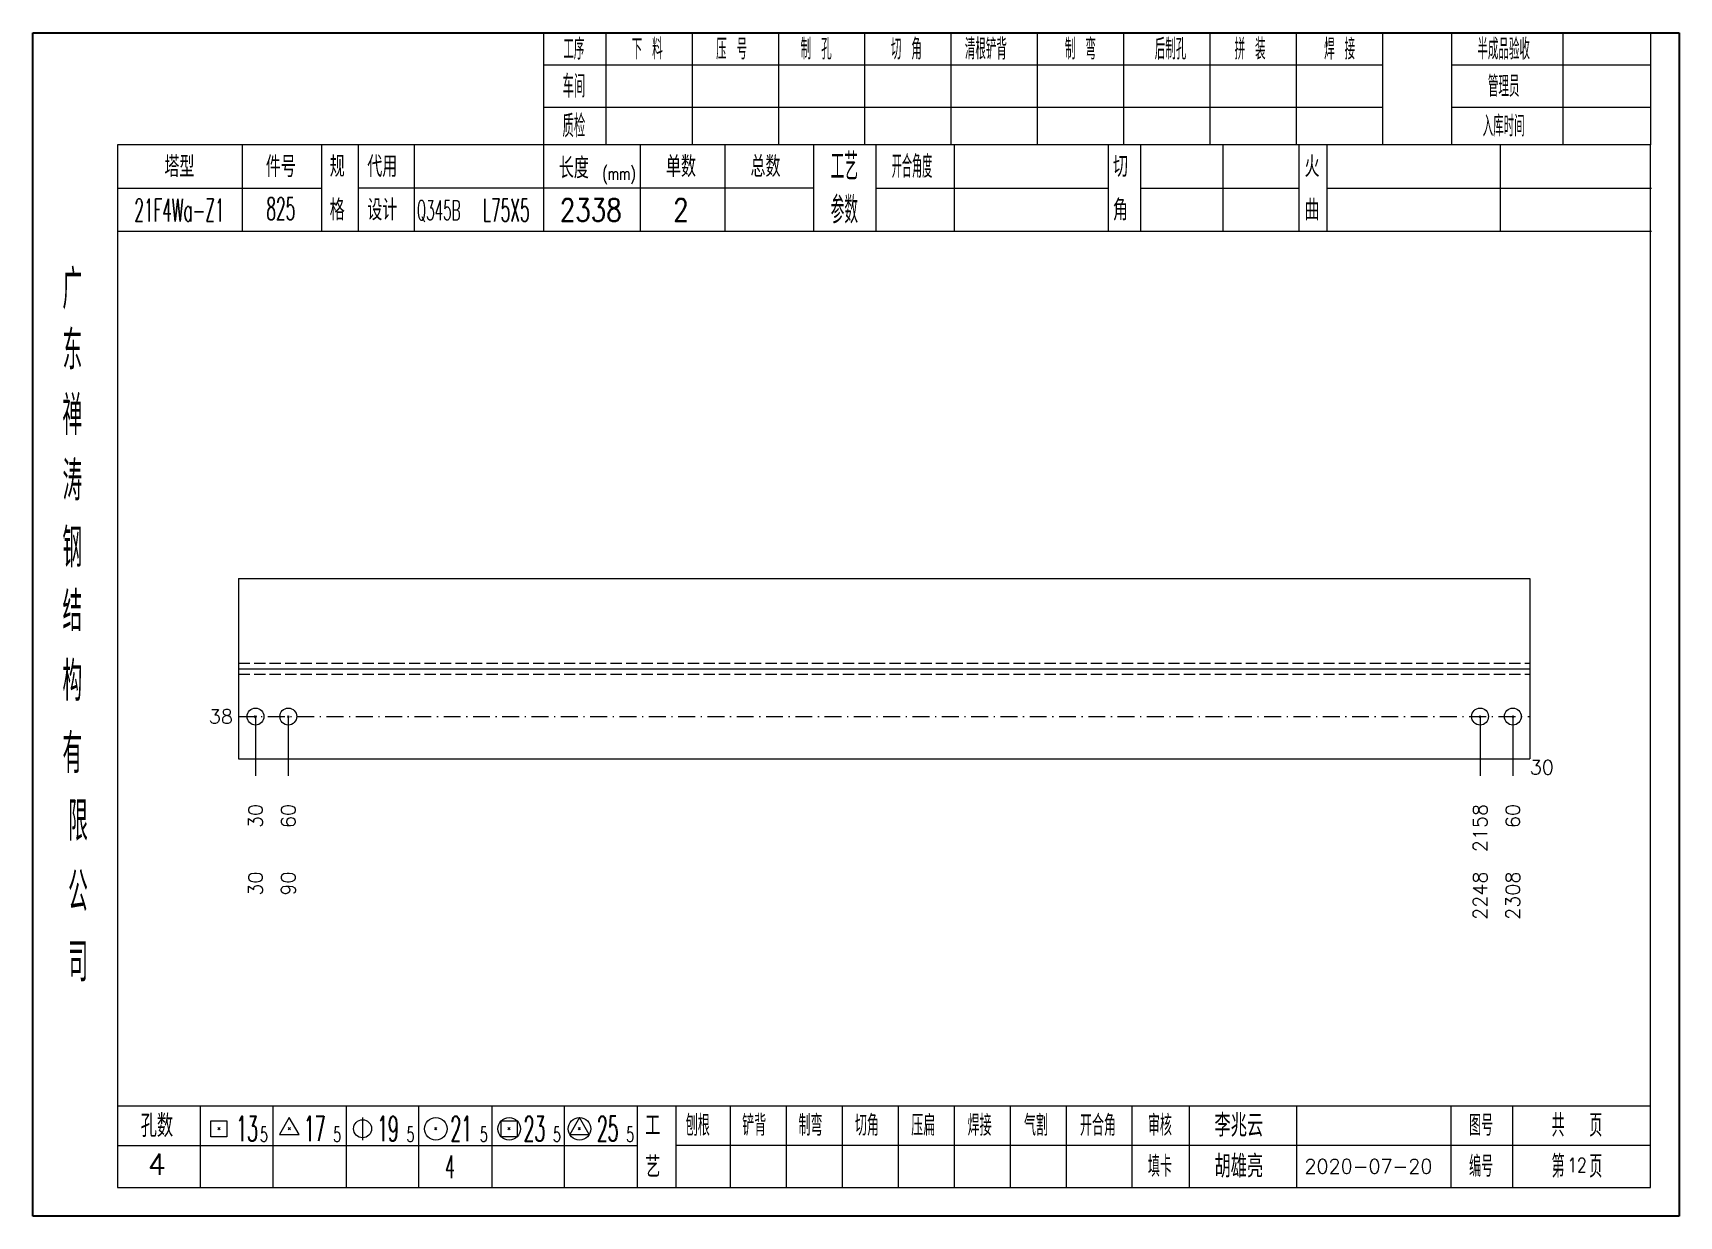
# Model space of a CAD drawing. Extents: x 1310 to 15542, y -76 to 8381.
# Drawn here: x 4949.9 to 5242, y 933.9 to 1143.8 of the extents above; entities that cross this region are included whole.
import ezdxf
from ezdxf.enums import TextEntityAlignment as Align

# ---------------------------------------------------------------- set-up
doc = ezdxf.new("R2010")
doc.units = 0
doc.header["$MEASUREMENT"] = 0
doc.linetypes.add('一点画线', pattern=[5.2, 3, -1, 0.2, -1])
doc.linetypes.add('虚线', pattern=[2.75, 2, -0.75])
doc.layers.get('0').update_dxf_attribs({"linetype": 'CONTINUOUS', "lineweight": 25})
for name, color, linetype, lineweight in [('1', 7, 'CONTINUOUS', 25), ('4', 7, 'CONTINUOUS', 25), ('5', 7, 'CONTINUOUS', 25)]:
    doc.layers.add(name, color=color, linetype=linetype, lineweight=lineweight)
doc.styles.get("Standard").update_dxf_attribs({"font": 'simplex.shx', "width": 0.7, "height": 3, "bigfont": 'gbhzfs.shx'})

msp = doc.modelspace()

# ---------------------------------------------------------------- texts
at = {"color": 7, "linetype": 'Continuous', "lineweight": 13}
msp.add_text('38', height=2.5, dxfattribs=at).set_placement((4985.352, 1022.504), align=Align.MIDDLE_RIGHT)
at = {"layer": '1', "color": 7, "linetype": 'Continuous', "lineweight": 13}
msp.add_text('30', height=2.5, dxfattribs=at).set_placement((5215.482, 1013.504), align=Align.MIDDLE_LEFT)
at = {"layer": '1', "color": 8, "linetype": 'Continuous', "lineweight": 9}
for s, p in [('30', (4989.352, 1007.004)), ('60', (4995.172, 1007.004)), ('2158', (5206.661, 1007.004)), ('60', (5212.482, 1007.004))]:
    msp.add_text(s, height=2.5, rotation=90, dxfattribs=at).set_placement(p, align=Align.MIDDLE_RIGHT)
at = {"layer": '1', "color": 7, "linetype": 'Continuous', "lineweight": 13}
for s, p in [('30', (4989.352, 995.004)), ('90', (4995.172, 995.004)), ('2248', (5206.661, 995.004)), ('2308', (5212.482, 995.004))]:
    msp.add_text(s, height=2.5, rotation=90, dxfattribs=at).set_placement(p, align=Align.MIDDLE_RIGHT)
at = {"layer": '4', "color": 1, "linetype": 'Continuous', "lineweight": 25}
for s, height, width, p in [('工序', 3.7, 0.7, (5045.852, 1140.961)), ('下 料', 3.7, 0.7, (5058.852, 1140.961)), ('压 号', 3.7, 0.7, (5073.852, 1140.961)), ('制 孔', 3.7, 0.7, (5088.852, 1140.961)), ('切 角', 3.7, 0.7, (5104.852, 1140.961)), ('清根铲背 ', 3.7, 0.7, (5119.852, 1140.961)), (' 制 弯', 3.7, 0.7, (5134.852, 1140.961)), (' 后制孔', 3.7, 0.7, (5150.852, 1140.961)), ('拼 装', 3.7, 0.7, (5165.852, 1140.961)), (' 焊 接', 3.7, 0.7, (5180.852, 1140.961)), ('半成品验收', 3.7, 0.7, (5210.852, 1140.961)), ('车间', 4, 0.7, (5045.852, 1134.361)), ('管理员', 3.7, 0.7, (5210.852, 1134.361)), ('质检', 4, 0.7, (5045.852, 1127.301)), ('入库时间', 3.7, 0.7, (5210.852, 1127.301)), ('工艺', 4.8, 0.7, (5093.852, 1120.121)), ('开合角度', 4, 0.6, (5105.852, 1120.121)), ('(mm)', 2.24, 0.7, (5053.852, 1118.861)), ('21F4Wa-Z1', 4, 0.5, (4975.852, 1112.381)), ('825', 4, 0.5, (4993.852, 1112.631)), ('Q345B', 3.5, 0.5, (5021.852, 1112.361)), ('L75X5', 4, 0.5, (5033.852, 1112.361)), ('2338', 4, 0.8, (5048.852, 1112.411)), ('2', 4, 0.8, (5064.852, 1112.411)), ('参数', 4.8, 0.7, (5093.852, 1112.411)), ('广', 6.96, 0.7, (4956.852, 1098.331)), ('东', 6.96, 0.7, (4956.852, 1087.541)), ('禅', 6.96, 0.7, (4956.852, 1075.951)), ('涛', 6.96, 0.7, (4956.852, 1064.351)), ('钢', 6.96, 0.7, (4956.852, 1052.461)), ('结', 6.96, 0.7, (4956.852, 1041.151)), ('构', 6.96, 0.7, (4956.852, 1028.771)), ('有', 6.96, 0.7, (4956.852, 1015.961)), ('限', 6.96, 0.7, (4957.852, 1003.961)), ('公', 6.96, 0.7, (4957.852, 991.421)), ('司', 6.96, 0.7, (4957.852, 978.941)), ('13', 4.47, 0.5, (4987.852, 949.361)), ('5', 2.68, 0.6, (4990.852, 948.361)), ('17', 4.47, 0.5, (4999.852, 949.361)), ('5', 2.68, 0.6, (5003.852, 948.361)), ('19', 4.47, 0.5, (5012.852, 949.361)), ('5', 2.68, 0.6, (5016.852, 948.361)), ('21', 4.47, 0.5, (5025.852, 949.361)), ('5', 2.68, 0.6, (5029.852, 948.361)), ('23', 4.47, 0.5, (5038.852, 949.361)), ('5', 2.68, 0.6, (5042.852, 948.361)), ('25', 4.47, 0.5, (5051.852, 949.361)), ('5', 2.68, 0.6, (5055.852, 948.361)), ('刨根', 3.7, 0.8, (5067.852, 949.961)), ('铲背', 3.7, 0.8, (5077.852, 949.961)), ('制弯', 3.7, 0.8, (5087.852, 949.961)), ('切角', 3.7, 0.8, (5097.852, 949.961)), ('压扁', 3.7, 0.8, (5107.852, 949.961)), ('焊接', 3.7, 0.8, (5117.852, 949.961)), ('气割', 3.7, 0.8, (5127.852, 949.961)), ('开合角', 3.7, 0.8, (5138.852, 949.961)), ('审核', 3.7, 0.8, (5149.852, 949.961)), ('图号', 3.7, 0.8, (5206.852, 949.961)), ('共  页', 4, 0.8, (5223.852, 949.961)), ('4', 4, 0.5, (5023.852, 942.611)), ('填卡', 3.7, 0.8, (5149.852, 942.691)), ('编号', 3.7, 0.8, (5206.852, 942.691)), ('第  页', 4, 0.8, (5223.852, 942.691))]:
    msp.add_text(s, height=height, dxfattribs=dict(at, width=width)).set_placement(p, align=Align.MIDDLE_CENTER)
for s, height, p in [('塔型', 3.7, (4975.852, 1120.091)), ('件号', 3.7, (4993.852, 1120.091)), ('规', 3.7, (5003.852, 1120.121)), ('代用', 3.7, (5011.852, 1120.121)), ('长度', 3.7, (5045.852, 1119.861)), ('单数', 3.7, (5064.852, 1120.121)), ('总数', 3.7, (5079.852, 1120.121)), ('切', 3.7, (5142.852, 1120.121)), ('火', 3.7, (5176.852, 1120.121)), ('格', 3.7, (5003.852, 1112.411)), ('设计', 3.7, (5011.852, 1112.411)), ('角', 3.7, (5142.852, 1112.411)), ('曲', 3.7, (5176.852, 1112.411)), ('李兆云', 4, (5163.852, 949.961)), ('孔数', 4, (4971.852, 949.881)), ('工', 3.7, (5059.852, 949.961)), ('4', 3.7, (4971.852, 943.051)), ('艺', 3.7, (5059.852, 942.611)), ('胡雄亮', 4, (5163.852, 942.691)), ('2020-07-20', 2.5, (5186.852, 942.691))]:
    msp.add_text(s, height=height, dxfattribs=at).set_placement(p, align=Align.MIDDLE_CENTER)
at = {"layer": '4', "color": 6, "linetype": 'Continuous', "lineweight": 25, "width": 0.8}
msp.add_text('12', height=2.5, dxfattribs=at).set_placement((5223.877, 942.919), align=Align.MIDDLE_CENTER)

# ---------------------------------------------------------------- blocks, each defined once
blk = doc.blocks.new('孔21.5')
at = {"layer": '5', "color": 7, "linetype": 'Continuous', "lineweight": 13}
for p, q in [((-0.1, -0.1), (0.1, 0.1)), ((0.1, -0.1), (-0.1, 0.1))]:
    blk.add_line(p, q, dxfattribs=at)
blk.add_circle((0, 0), 1, dxfattribs=at)
blk = doc.blocks.new('CTJGK')
at = {"color": 6, "linetype": 'Continuous'}
for p, q in [((0, 209.97), (292.13, 209.97)), ((0, 0), (0, 209.97)), ((292.13, 209.97), (292.13, 0)), ((292.13, 0), (0, 0))]:
    blk.add_line(p, q, dxfattribs=at)

# ---------------------------------------------------------------- linework, layer by layer
at = {"color": 7, "linetype": 'Continuous', "lineweight": 18}
for p, q in [((4986.352, 1047.004), (4986.352, 1015.004)), ((4986.352, 1047.004), (5215.482, 1047.004)), ((5215.482, 1047.004), (5215.482, 1015.004)), ((4986.352, 1031.004), (5215.482, 1031.004))]:
    msp.add_line(p, q, dxfattribs=at)
at = {"color": 1, "linetype": '虚线', "lineweight": 18}
for p, q in [((4986.352, 1032.004), (5215.482, 1032.004)), ((4986.352, 1030.004), (5215.482, 1030.004))]:
    msp.add_line(p, q, dxfattribs=at)
at = {"color": 3, "linetype": '一点画线', "lineweight": 13}
msp.add_line((4986.352, 1022.504), (5215.482, 1022.504), dxfattribs=at)
at = {"color": 7, "linetype": 'Continuous', "lineweight": 13}
for p, q in [((4989.352, 1022.504), (4989.352, 1012.004)), ((4995.172, 1022.504), (4995.172, 1012.004)), ((5206.661, 1022.504), (5206.661, 1012.004)), ((5212.482, 1022.504), (5212.482, 1012.004))]:
    msp.add_line(p, q, dxfattribs=at)
at = {"layer": '1', "color": 7, "linetype": 'Continuous', "lineweight": 18}
msp.add_line((4986.352, 1015.004), (5215.482, 1015.004), dxfattribs=at)
at = {"layer": '4', "color": 1, "linetype": 'Continuous', "lineweight": 18}
for p, q in [((4949.852, 1143.831), (4949.852, 933.861)), ((5241.982, 1143.831), (4949.852, 1143.831)), ((5040.482, 1143.831), (5040.482, 1123.991)), ((5051.512, 1143.831), (5051.512, 1123.971)), ((5066.822, 1143.831), (5066.822, 1123.971)), ((5082.142, 1143.831), (5082.142, 1123.971)), ((5097.452, 1143.831), (5097.452, 1123.971)), ((5112.762, 1143.831), (5112.762, 1123.971)), ((5128.072, 1143.831), (5128.072, 1123.971)), ((5143.392, 1143.831), (5143.392, 1123.971)), ((5158.702, 1143.831), (5158.702, 1123.971)), ((5174.012, 1143.831), (5174.012, 1123.971)), ((5189.322, 1143.831), (5189.322, 1123.991)), ((5189.322, 1143.831), (5189.322, 1123.971)), ((5201.602, 1143.831), (5201.602, 1123.971)), ((5221.352, 1143.831), (5221.352, 1123.971)), ((5236.932, 1143.831), (5236.932, 1123.971)), ((5241.982, 1114.031), (5241.982, 1143.831)), ((5189.322, 1138.101), (5040.482, 1138.101)), ((5236.932, 1138.101), (5201.602, 1138.101)), ((5189.322, 1130.621), (5040.482, 1130.621)), ((5236.932, 1130.621), (5201.602, 1130.621)), ((4964.862, 1123.971), (4964.862, 938.911)), ((5236.932, 1123.971), (4964.862, 1123.971)), ((4986.982, 1123.981), (4986.982, 1108.561)), ((5001.132, 1108.561), (5001.132, 1123.971)), ((5007.632, 1108.561), (5007.632, 1123.971)), ((5017.502, 1123.971), (5017.502, 1108.561)), ((5040.482, 1123.991), (5040.482, 1108.561)), ((5057.602, 1123.971), (5057.602, 1108.561)), ((5072.652, 1123.971), (5072.652, 1108.561)), ((5088.352, 1123.971), (5088.352, 1108.561)), ((5099.412, 1123.971), (5099.412, 1108.561)), ((5113.362, 1123.971), (5113.362, 1108.561)), ((5140.662, 1123.971), (5140.662, 1108.561)), ((5146.422, 1123.971), (5146.422, 1108.561)), ((5161.042, 1123.971), (5161.042, 1108.561)), ((5174.502, 1123.971), (5174.502, 1108.561)), ((5179.492, 1123.971), (5179.492, 1108.561)), ((5210.232, 1123.971), (5210.232, 1108.561)), ((5236.932, 938.911), (5236.932, 1123.971)), ((5001.132, 1116.211), (4964.862, 1116.211)), ((5088.352, 1116.261), (5007.632, 1116.261)), ((5099.412, 1116.261), (5140.662, 1116.261)), ((5146.422, 1116.261), (5174.502, 1116.261)), ((5179.492, 1116.261), (5237.112, 1116.261)), ((5241.982, 933.861), (5241.982, 1114.031)), ((5237.112, 1108.561), (4964.862, 1108.561)), ((4964.862, 953.441), (5236.932, 953.441)), ((4979.552, 953.441), (4979.552, 938.911)), ((4992.482, 938.911), (4992.482, 953.441)), ((5005.412, 953.441), (5005.412, 938.911)), ((5018.332, 938.911), (5018.332, 953.441)), ((5031.262, 953.441), (5031.262, 938.911)), ((5044.192, 938.911), (5044.192, 953.441)), ((5057.112, 938.911), (5057.112, 953.441)), ((5063.982, 938.911), (5063.982, 953.441)), ((5073.642, 938.911), (5073.642, 953.441)), ((5083.582, 938.911), (5083.582, 953.441)), ((5093.522, 938.911), (5093.522, 953.441)), ((5103.472, 938.911), (5103.472, 953.441)), ((5113.412, 938.911), (5113.412, 953.441)), ((5123.352, 938.911), (5123.352, 953.441)), ((5133.302, 938.911), (5133.302, 953.441)), ((5144.942, 938.911), (5144.942, 953.441)), ((5155.092, 938.911), (5155.092, 953.441)), ((5174.152, 938.911), (5174.152, 953.441)), ((5201.532, 938.911), (5201.532, 953.441)), ((5212.492, 938.911), (5212.492, 953.441)), ((5057.112, 946.311), (4964.862, 946.311)), ((5063.942, 946.471), (5236.932, 946.471)), ((4964.862, 938.911), (5236.932, 938.911)), ((4949.852, 933.861), (5241.982, 933.861))]:
    msp.add_line(p, q, dxfattribs=at)
at = {"layer": '4', "color": 7, "linetype": 'Continuous', "lineweight": 13}
for p, q in [((4981.438, 947.947), (4981.438, 950.775)), ((4981.438, 950.775), (4984.266, 950.775)), ((4982.652, 949.161), (4983.052, 949.561)), ((4983.052, 949.161), (4982.652, 949.561)), ((4984.266, 950.775), (4984.266, 947.947)), ((4995.352, 951.361), (4993.62, 948.361)), ((4995.152, 949.161), (4995.552, 949.561)), ((4995.552, 949.161), (4995.152, 949.561)), ((4997.084, 948.361), (4995.352, 951.361)), ((5008.352, 951.361), (5008.352, 947.361)), ((5021.152, 949.161), (5021.552, 949.561)), ((5021.552, 949.161), (5021.152, 949.561)), ((5032.938, 947.947), (5032.938, 950.775)), ((5032.938, 950.775), (5035.766, 950.775)), ((5034.152, 949.161), (5034.552, 949.561)), ((5034.552, 949.161), (5034.152, 949.561)), ((5035.766, 950.775), (5035.766, 947.947)), ((5046.852, 951.361), (5045.12, 948.361)), ((5046.652, 949.161), (5047.052, 949.561)), ((5047.052, 949.161), (5046.652, 949.561)), ((5048.584, 948.361), (5046.852, 951.361)), ((4984.266, 947.947), (4981.438, 947.947)), ((4993.62, 948.361), (4997.084, 948.361)), ((5035.766, 947.947), (5032.938, 947.947)), ((5045.12, 948.361), (5048.584, 948.361))]:
    msp.add_line(p, q, dxfattribs=at)
for centre, radius in [((5008.352, 949.361), 1.6), ((5021.352, 949.361), 2), ((5034.352, 949.361), 2), ((5046.852, 949.361), 2)]:
    msp.add_circle(centre, radius, dxfattribs=at)

# ---------------------------------------------------------------- block references
at = {"color": 0, "linetype": 'Continuous'}
msp.add_blockref('CTJGK', (4949.852, 933.861), dxfattribs=at)
at = {"layer": '1', "color": 8, "linetype": 'Continuous', "lineweight": 9, "xscale": 1.5, "yscale": 1.5, "zscale": 1.5}
for p in [(4989.352, 1022.504), (4995.172, 1022.504), (5206.661, 1022.504), (5212.482, 1022.504)]:
    msp.add_blockref('孔21.5', p, dxfattribs=at)

msp.set_redraw_order([(e.dxf.handle, doc.entitydb.next_handle()) for e in msp.query("TEXT MTEXT ATTDEF DIMENSION ARC_DIMENSION")])  # texts and dimensions are drawn at this point

doc.saveas('drawing.dxf')
